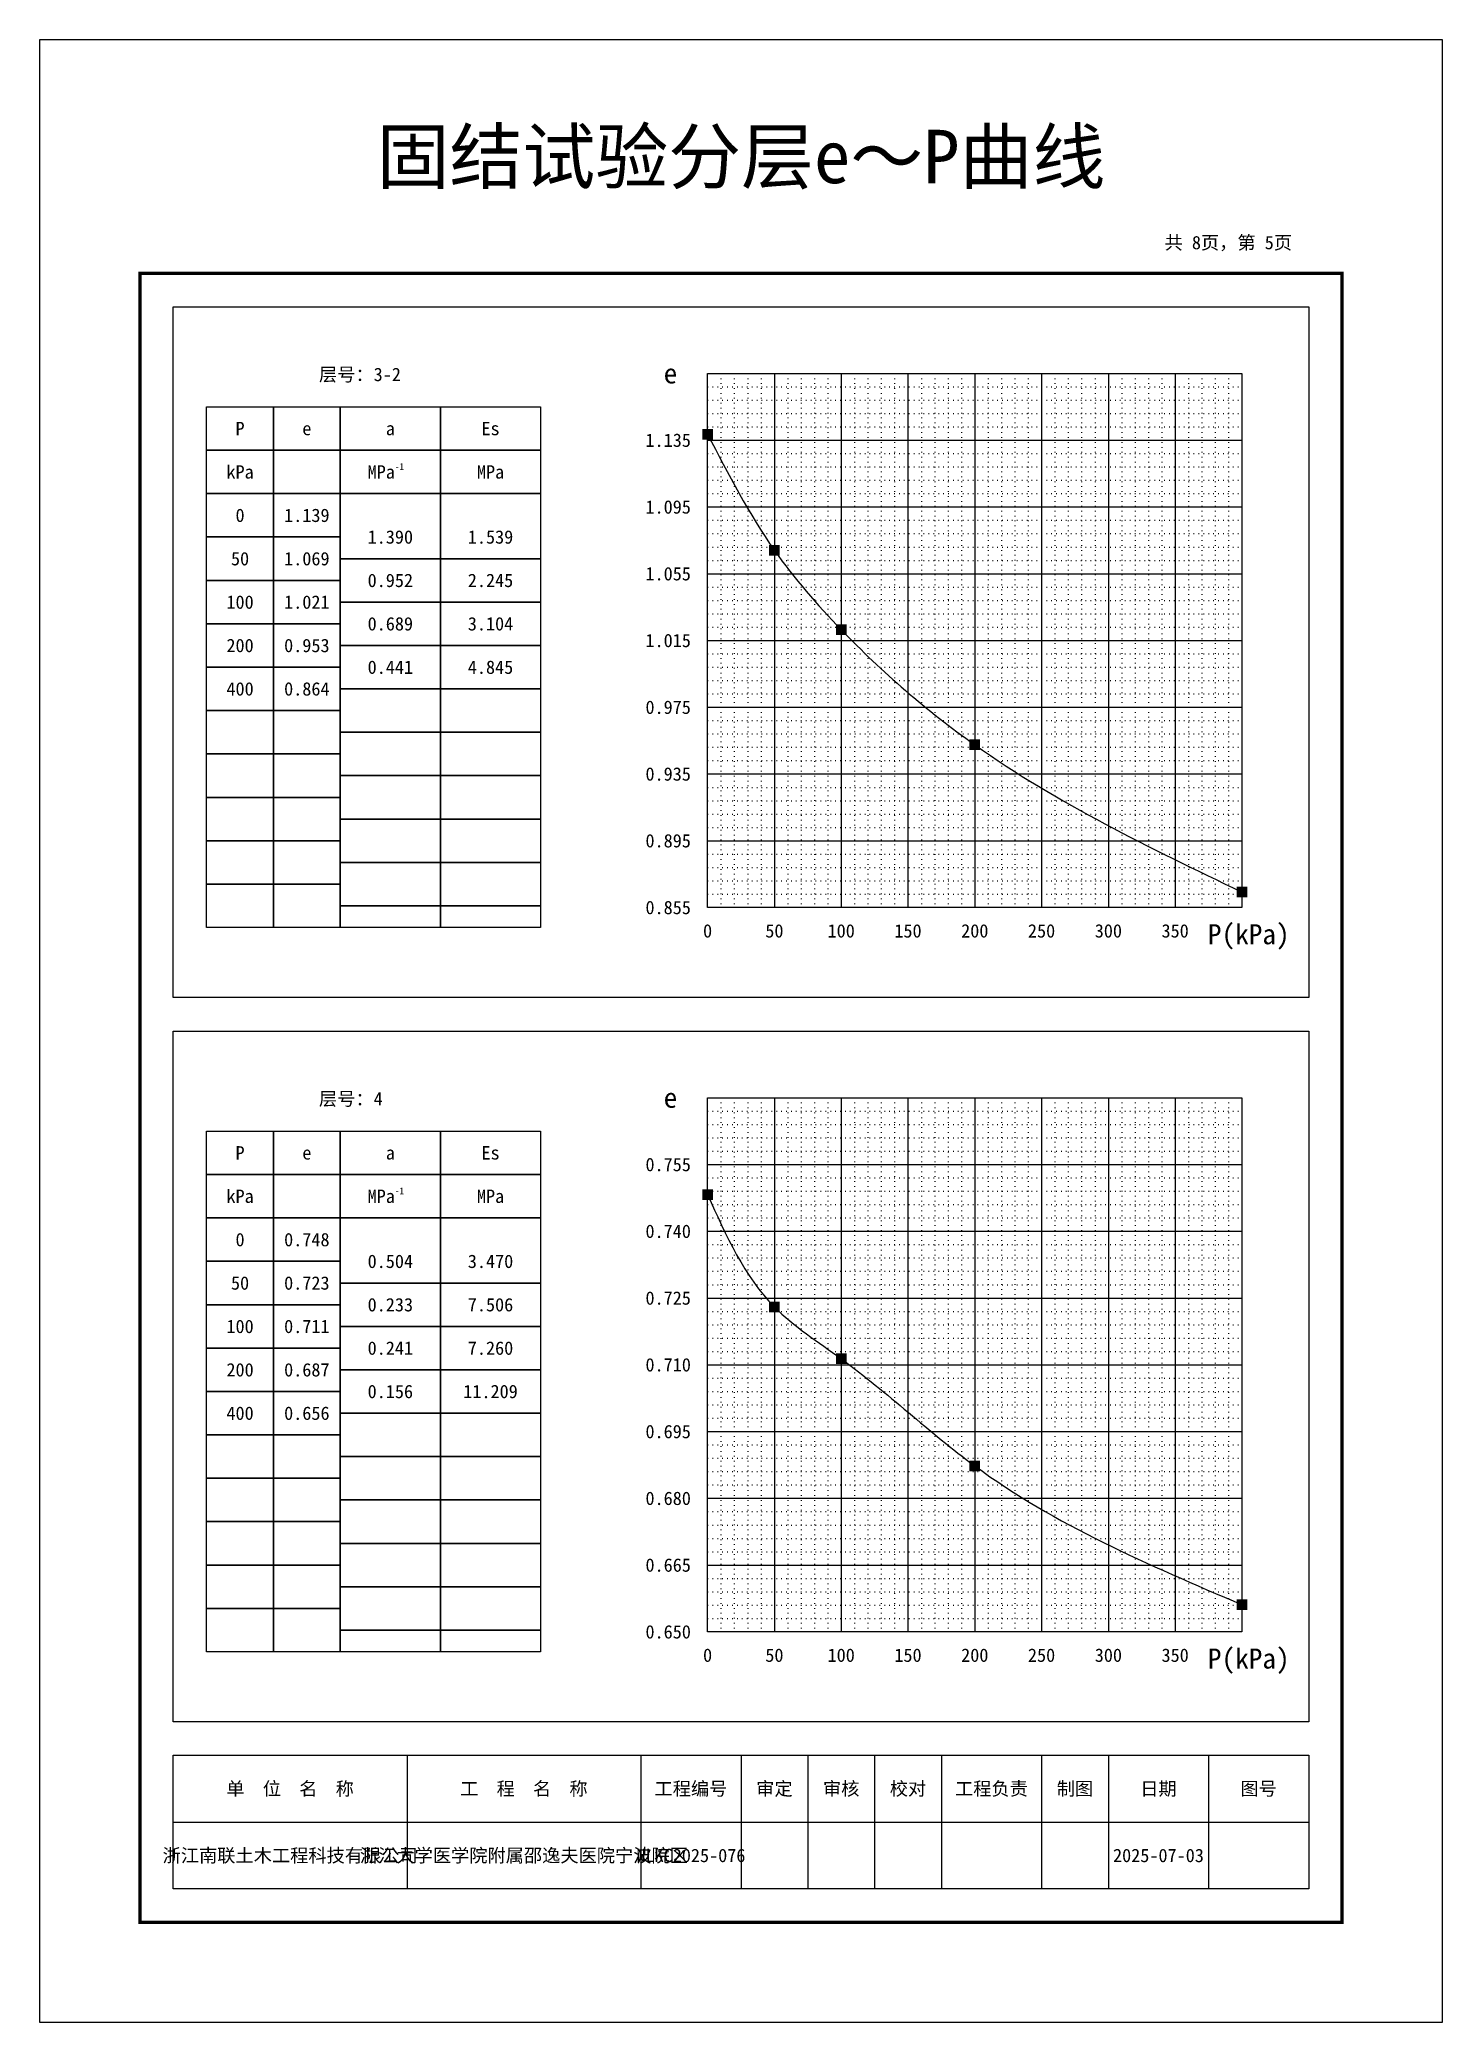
# Model space of a CAD drawing. Extents: x 0 to 1680, y 0 to 297.
# Drawn here: x 840 to 1050, y 0 to 297 of the extents above; entities that cross this region are included whole.
import ezdxf
from ezdxf.enums import TextEntityAlignment as Align

# ---------------------------------------------------------------- set-up
doc = ezdxf.new("R2010")
doc.units = 0
doc.linetypes.add('DOT', pattern=[6.35, 0, -6.35])
doc.layers.get('0').update_dxf_attribs({"linetype": 'CONTINUOUS'})
doc.styles.add('XT', font='')
doc.styles.get('XT').set_extended_font_data('SimSun')

msp = doc.modelspace()

# ---------------------------------------------------------------- texts
at = {"style": 'XT'}
for s, height, p in [('固结试验分层e～P曲线', 8, (945, 279.5)), ('P', 2, (870, 238.75)), ('e', 2, (880, 238.75)), ('a', 2, (892.5, 238.75)), ('Es', 2, (907.5, 238.75)), ('kPa', 2, (870, 232.25)), ('MPa  ', 2, (892.5, 232.25)), ('MPa', 2, (907.5, 232.25)), ('0', 2, (870, 225.75)), ('1.139', 2, (880, 225.75)), ('1.390', 2, (892.5, 222.5)), ('1.539', 2, (907.5, 222.5)), ('50', 2, (870, 219.25)), ('1.069', 2, (880, 219.25)), ('0.952', 2, (892.5, 216)), ('2.245', 2, (907.5, 216)), ('100', 2, (870, 212.75)), ('1.021', 2, (880, 212.75)), ('0.689', 2, (892.5, 209.5)), ('3.104', 2, (907.5, 209.5)), ('200', 2, (870, 206.25)), ('0.953', 2, (880, 206.25)), ('0.441', 2, (892.5, 203)), ('4.845', 2, (907.5, 203)), ('400', 2, (870, 199.75)), ('0.864', 2, (880, 199.75)), ('P', 2, (870, 130.25)), ('e', 2, (880, 130.25)), ('a', 2, (892.5, 130.25)), ('Es', 2, (907.5, 130.25)), ('kPa', 2, (870, 123.75)), ('MPa  ', 2, (892.5, 123.75)), ('MPa', 2, (907.5, 123.75)), ('0', 2, (870, 117.25)), ('0.748', 2, (880, 117.25)), ('0.504', 2, (892.5, 114)), ('3.470', 2, (907.5, 114)), ('50', 2, (870, 110.75)), ('0.723', 2, (880, 110.75)), ('0.233', 2, (892.5, 107.5)), ('7.506', 2, (907.5, 107.5)), ('100', 2, (870, 104.25)), ('0.711', 2, (880, 104.25)), ('0.241', 2, (892.5, 101)), ('7.260', 2, (907.5, 101)), ('200', 2, (870, 97.75)), ('0.687', 2, (880, 97.75)), ('0.156', 2, (892.5, 94.5)), ('11.209', 2, (907.5, 94.5)), ('400', 2, (870, 91.25)), ('0.656', 2, (880, 91.25)), ('单  位  名  称', 2, (877.5, 35)), ('工  程  名  称', 2, (912.5, 35)), ('工程编号', 2, (937.5, 35)), ('审定', 2, (950, 35)), ('审核', 2, (960, 35)), ('校对', 2, (970, 35)), ('工程负责', 2, (982.5, 35)), ('制图', 2, (995, 35)), ('日期', 2, (1007.5, 35)), ('图号', 2, (1022.5, 35)), ('浙江南联土木工程科技有限公司', 2, (877.5, 25)), ('浙江大学医学院附属邵逸夫医院宁波院区', 2, (912.5, 25)), ('NLKC2025-076', 2, (937.5, 25)), ('2025-07-03', 2, (1007.5, 25))]:
    msp.add_text(s, height=height, dxfattribs=at).set_placement(p, align=Align.MIDDLE_CENTER)
for s, p in [('共 8页，第 5页', (1027.5, 265)), ('层号：', (890, 245.25)), ('层号：', (890, 136.75))]:
    msp.add_text(s, height=2, dxfattribs=at).set_placement(p, align=Align.BOTTOM_RIGHT)
for s, height, p in [('3-2', 2, (890, 245.25)), (' -1', 1, (892.5, 232.25)), ('4', 2, (890, 136.75)), (' -1', 1, (892.5, 123.75))]:
    msp.add_text(s, height=height, dxfattribs=at).set_placement(p, align=Align.BOTTOM_LEFT)
for s, height, p in [(' e ', 3, (937.5, 247)), ('1.135', 2, (937.5, 237)), ('1.095', 2, (937.5, 227)), ('1.055', 2, (937.5, 217)), ('1.015', 2, (937.5, 207)), ('0.975', 2, (937.5, 197)), ('0.935', 2, (937.5, 187)), ('0.895', 2, (937.5, 177)), ('0.855', 2, (937.5, 167)), (' e ', 3, (937.5, 138.5)), ('0.755', 2, (937.5, 128.5)), ('0.740', 2, (937.5, 118.5)), ('0.725', 2, (937.5, 108.5)), ('0.710', 2, (937.5, 98.5)), ('0.695', 2, (937.5, 88.5)), ('0.680', 2, (937.5, 78.5)), ('0.665', 2, (937.5, 68.5)), ('0.650', 2, (937.5, 58.5))]:
    msp.add_text(s, height=height, dxfattribs=at).set_placement(p, align=Align.MIDDLE_RIGHT)
for s, height, p in [('0', 2, (940, 164.5)), ('50', 2, (950, 164.5)), ('100', 2, (960, 164.5)), ('150', 2, (970, 164.5)), ('200', 2, (980, 164.5)), ('250', 2, (990, 164.5)), ('300', 2, (1000, 164.5)), ('350', 2, (1010, 164.5)), (' P(kPa)', 3, (1020, 164.5)), ('0', 2, (940, 56)), ('50', 2, (950, 56)), ('100', 2, (960, 56)), ('150', 2, (970, 56)), ('200', 2, (980, 56)), ('250', 2, (990, 56)), ('300', 2, (1000, 56)), ('350', 2, (1010, 56)), (' P(kPa)', 3, (1020, 56))]:
    msp.add_text(s, height=height, dxfattribs=at).set_placement(p, align=Align.TOP_CENTER)

# ---------------------------------------------------------------- linework, layer by layer
at = {"color": 245, "linetype": 'Continuous'}
msp.add_lwpolyline([(840, 297), (1050, 297), (1050, 0), (840, 0)], close=True, dxfattribs=at)
at = {"linetype": 'Continuous', "const_width": 0.5}
msp.add_lwpolyline([(855, 262), (1035, 262), (1035, 15), (855, 15)], close=True, dxfattribs=at)
at = {"linetype": 'Continuous'}
for points in [[(860, 257), (1030, 257), (1030, 153.5), (860, 153.5)], [(940, 247), (1020, 247), (1020, 167), (940, 167)], [(865, 242), (915, 242), (915, 164), (865, 164)], [(875, 242), (875, 164)], [(885, 242), (885, 164)], [(900, 242), (900, 164)], [(865, 235.5), (915, 235.5)], [(865, 229), (915, 229)], [(865, 222.5), (885, 222.5)], [(885, 219.25), (915, 219.25)], [(865, 216), (885, 216)], [(885, 212.75), (915, 212.75)], [(865, 209.5), (885, 209.5)], [(885, 206.25), (915, 206.25)], [(865, 203), (885, 203)], [(885, 199.75), (915, 199.75)], [(865, 196.5), (885, 196.5)], [(885, 193.25), (915, 193.25)], [(865, 190), (885, 190)], [(885, 186.75), (915, 186.75)], [(865, 183.5), (885, 183.5)], [(885, 180.25), (915, 180.25)], [(865, 177), (885, 177)], [(885, 173.75), (915, 173.75)], [(865, 170.5), (885, 170.5)], [(885, 167.25), (915, 167.25)], [(860, 148.5), (1030, 148.5), (1030, 45), (860, 45)], [(940, 138.5), (1020, 138.5), (1020, 58.5), (940, 58.5)], [(865, 133.5), (915, 133.5), (915, 55.5), (865, 55.5)], [(875, 133.5), (875, 55.5)], [(885, 133.5), (885, 55.5)], [(900, 133.5), (900, 55.5)], [(865, 127), (915, 127)], [(865, 120.5), (915, 120.5)], [(865, 114), (885, 114)], [(885, 110.75), (915, 110.75)], [(865, 107.5), (885, 107.5)], [(885, 104.25), (915, 104.25)], [(865, 101), (885, 101)], [(885, 97.75), (915, 97.75)], [(865, 94.5), (885, 94.5)], [(885, 91.25), (915, 91.25)], [(865, 88), (885, 88)], [(885, 84.75), (915, 84.75)], [(865, 81.5), (885, 81.5)], [(885, 78.25), (915, 78.25)], [(865, 75), (885, 75)], [(885, 71.75), (915, 71.75)], [(865, 68.5), (885, 68.5)], [(885, 65.25), (915, 65.25)], [(865, 62), (885, 62)], [(885, 58.75), (915, 58.75)], [(860, 40), (1030, 40), (1030, 20), (860, 20)]]:
    msp.add_lwpolyline(points, close=True, dxfattribs=at)
at = {"color": 79, "linetype": 'DOT', "ltscale": 0.1}
for points in [[(942, 247), (942, 167)], [(944, 247), (944, 167)], [(946, 247), (946, 167)], [(948, 247), (948, 167)], [(952, 247), (952, 167)], [(954, 247), (954, 167)], [(956, 247), (956, 167)], [(958, 247), (958, 167)], [(962, 247), (962, 167)], [(964, 247), (964, 167)], [(966, 247), (966, 167)], [(968, 247), (968, 167)], [(972, 247), (972, 167)], [(974, 247), (974, 167)], [(976, 247), (976, 167)], [(978, 247), (978, 167)], [(982, 247), (982, 167)], [(984, 247), (984, 167)], [(986, 247), (986, 167)], [(988, 247), (988, 167)], [(992, 247), (992, 167)], [(994, 247), (994, 167)], [(996, 247), (996, 167)], [(998, 247), (998, 167)], [(1002, 247), (1002, 167)], [(1004, 247), (1004, 167)], [(1006, 247), (1006, 167)], [(1008, 247), (1008, 167)], [(1012, 247), (1012, 167)], [(1014, 247), (1014, 167)], [(1016, 247), (1016, 167)], [(1018, 247), (1018, 167)], [(940, 245), (1020, 245)], [(940, 243), (1020, 243)], [(940, 241), (1020, 241)], [(940, 239), (1020, 239)], [(940, 235), (1020, 235)], [(940, 233), (1020, 233)], [(940, 231), (1020, 231)], [(940, 229), (1020, 229)], [(940, 225), (1020, 225)], [(940, 223), (1020, 223)], [(940, 221), (1020, 221)], [(940, 219), (1020, 219)], [(940, 215), (1020, 215)], [(940, 213), (1020, 213)], [(940, 211), (1020, 211)], [(940, 209), (1020, 209)], [(940, 205), (1020, 205)], [(940, 203), (1020, 203)], [(940, 201), (1020, 201)], [(940, 199), (1020, 199)], [(940, 195), (1020, 195)], [(940, 193), (1020, 193)], [(940, 191), (1020, 191)], [(940, 189), (1020, 189)], [(940, 185), (1020, 185)], [(940, 183), (1020, 183)], [(940, 181), (1020, 181)], [(940, 179), (1020, 179)], [(940, 175), (1020, 175)], [(940, 173), (1020, 173)], [(940, 171), (1020, 171)], [(940, 169), (1020, 169)], [(942, 138.5), (942, 58.5)], [(944, 138.5), (944, 58.5)], [(946, 138.5), (946, 58.5)], [(948, 138.5), (948, 58.5)], [(952, 138.5), (952, 58.5)], [(954, 138.5), (954, 58.5)], [(956, 138.5), (956, 58.5)], [(958, 138.5), (958, 58.5)], [(962, 138.5), (962, 58.5)], [(964, 138.5), (964, 58.5)], [(966, 138.5), (966, 58.5)], [(968, 138.5), (968, 58.5)], [(972, 138.5), (972, 58.5)], [(974, 138.5), (974, 58.5)], [(976, 138.5), (976, 58.5)], [(978, 138.5), (978, 58.5)], [(982, 138.5), (982, 58.5)], [(984, 138.5), (984, 58.5)], [(986, 138.5), (986, 58.5)], [(988, 138.5), (988, 58.5)], [(992, 138.5), (992, 58.5)], [(994, 138.5), (994, 58.5)], [(996, 138.5), (996, 58.5)], [(998, 138.5), (998, 58.5)], [(1002, 138.5), (1002, 58.5)], [(1004, 138.5), (1004, 58.5)], [(1006, 138.5), (1006, 58.5)], [(1008, 138.5), (1008, 58.5)], [(1012, 138.5), (1012, 58.5)], [(1014, 138.5), (1014, 58.5)], [(1016, 138.5), (1016, 58.5)], [(1018, 138.5), (1018, 58.5)], [(940, 136.5), (1020, 136.5)], [(940, 134.5), (1020, 134.5)], [(940, 132.5), (1020, 132.5)], [(940, 130.5), (1020, 130.5)], [(940, 126.5), (1020, 126.5)], [(940, 124.5), (1020, 124.5)], [(940, 122.5), (1020, 122.5)], [(940, 120.5), (1020, 120.5)], [(940, 116.5), (1020, 116.5)], [(940, 114.5), (1020, 114.5)], [(940, 112.5), (1020, 112.5)], [(940, 110.5), (1020, 110.5)], [(940, 106.5), (1020, 106.5)], [(940, 104.5), (1020, 104.5)], [(940, 102.5), (1020, 102.5)], [(940, 100.5), (1020, 100.5)], [(940, 96.5), (1020, 96.5)], [(940, 94.5), (1020, 94.5)], [(940, 92.5), (1020, 92.5)], [(940, 90.5), (1020, 90.5)], [(940, 86.5), (1020, 86.5)], [(940, 84.5), (1020, 84.5)], [(940, 82.5), (1020, 82.5)], [(940, 80.5), (1020, 80.5)], [(940, 76.5), (1020, 76.5)], [(940, 74.5), (1020, 74.5)], [(940, 72.5), (1020, 72.5)], [(940, 70.5), (1020, 70.5)], [(940, 66.5), (1020, 66.5)], [(940, 64.5), (1020, 64.5)], [(940, 62.5), (1020, 62.5)], [(940, 60.5), (1020, 60.5)]]:
    msp.add_lwpolyline(points, dxfattribs=at)
at = {"linetype": 'Continuous'}
for points in [[(950, 247), (950, 167)], [(960, 247), (960, 167)], [(970, 247), (970, 167)], [(980, 247), (980, 167)], [(990, 247), (990, 167)], [(1000, 247), (1000, 167)], [(1010, 247), (1010, 167)], [(940, 237), (1020, 237)], [(940, 227), (1020, 227)], [(940, 217), (1020, 217)], [(940, 207), (1020, 207)], [(940, 197), (1020, 197)], [(940, 187), (1020, 187)], [(940, 177), (1020, 177)], [(950, 138.5), (950, 58.5)], [(960, 138.5), (960, 58.5)], [(970, 138.5), (970, 58.5)], [(980, 138.5), (980, 58.5)], [(990, 138.5), (990, 58.5)], [(1000, 138.5), (1000, 58.5)], [(1010, 138.5), (1010, 58.5)], [(940, 128.5), (1020, 128.5)], [(940, 118.5), (1020, 118.5)], [(940, 108.5), (1020, 108.5)], [(940, 98.5), (1020, 98.5)], [(940, 88.5), (1020, 88.5)], [(940, 78.5), (1020, 78.5)], [(940, 68.5), (1020, 68.5)], [(895, 40), (895, 20)], [(930, 40), (930, 20)], [(945, 40), (945, 20)], [(955, 40), (955, 20)], [(965, 40), (965, 20)], [(975, 40), (975, 20)], [(990, 40), (990, 20)], [(1000, 40), (1000, 20)], [(1015, 40), (1015, 20)], [(1030, 40), (1030, 20)], [(860, 30), (1030, 30)]]:
    msp.add_lwpolyline(points, dxfattribs=at)
at = {"color": 1, "linetype": 'Continuous', "const_width": 1.6}
for points in [[(939.2, 237.89), (940.8, 237.89)], [(949.2, 220.51), (950.8, 220.51)], [(959.2, 208.61), (960.8, 208.61)], [(979.2, 191.38), (980.8, 191.38)], [(1019.2, 169.31), (1020.8, 169.31)], [(939.2, 123.97), (940.8, 123.97)], [(949.2, 107.18), (950.8, 107.18)], [(959.2, 99.41), (960.8, 99.41)], [(979.2, 83.36), (980.8, 83.36)], [(1019.2, 62.56), (1020.8, 62.56)]]:
    msp.add_lwpolyline(points, dxfattribs=at)
at = {"color": 1, "linetype": 'Continuous'}
for points in [[(940, 237.89), (950, 220.51), (960, 208.61), (980, 191.38), (1020, 169.31)], [(940, 123.97), (950, 107.18), (960, 99.41), (980, 83.36), (1020, 62.56)]]:
    msp.add_spline(points, degree=3, dxfattribs=at).dxf.unprotected_set("ltscale", 0)

msp.set_redraw_order([(e.dxf.handle, doc.entitydb.next_handle()) for e in msp.query("TEXT MTEXT ATTDEF DIMENSION ARC_DIMENSION")])  # texts and dimensions are drawn at this point

doc.saveas('drawing.dxf')
